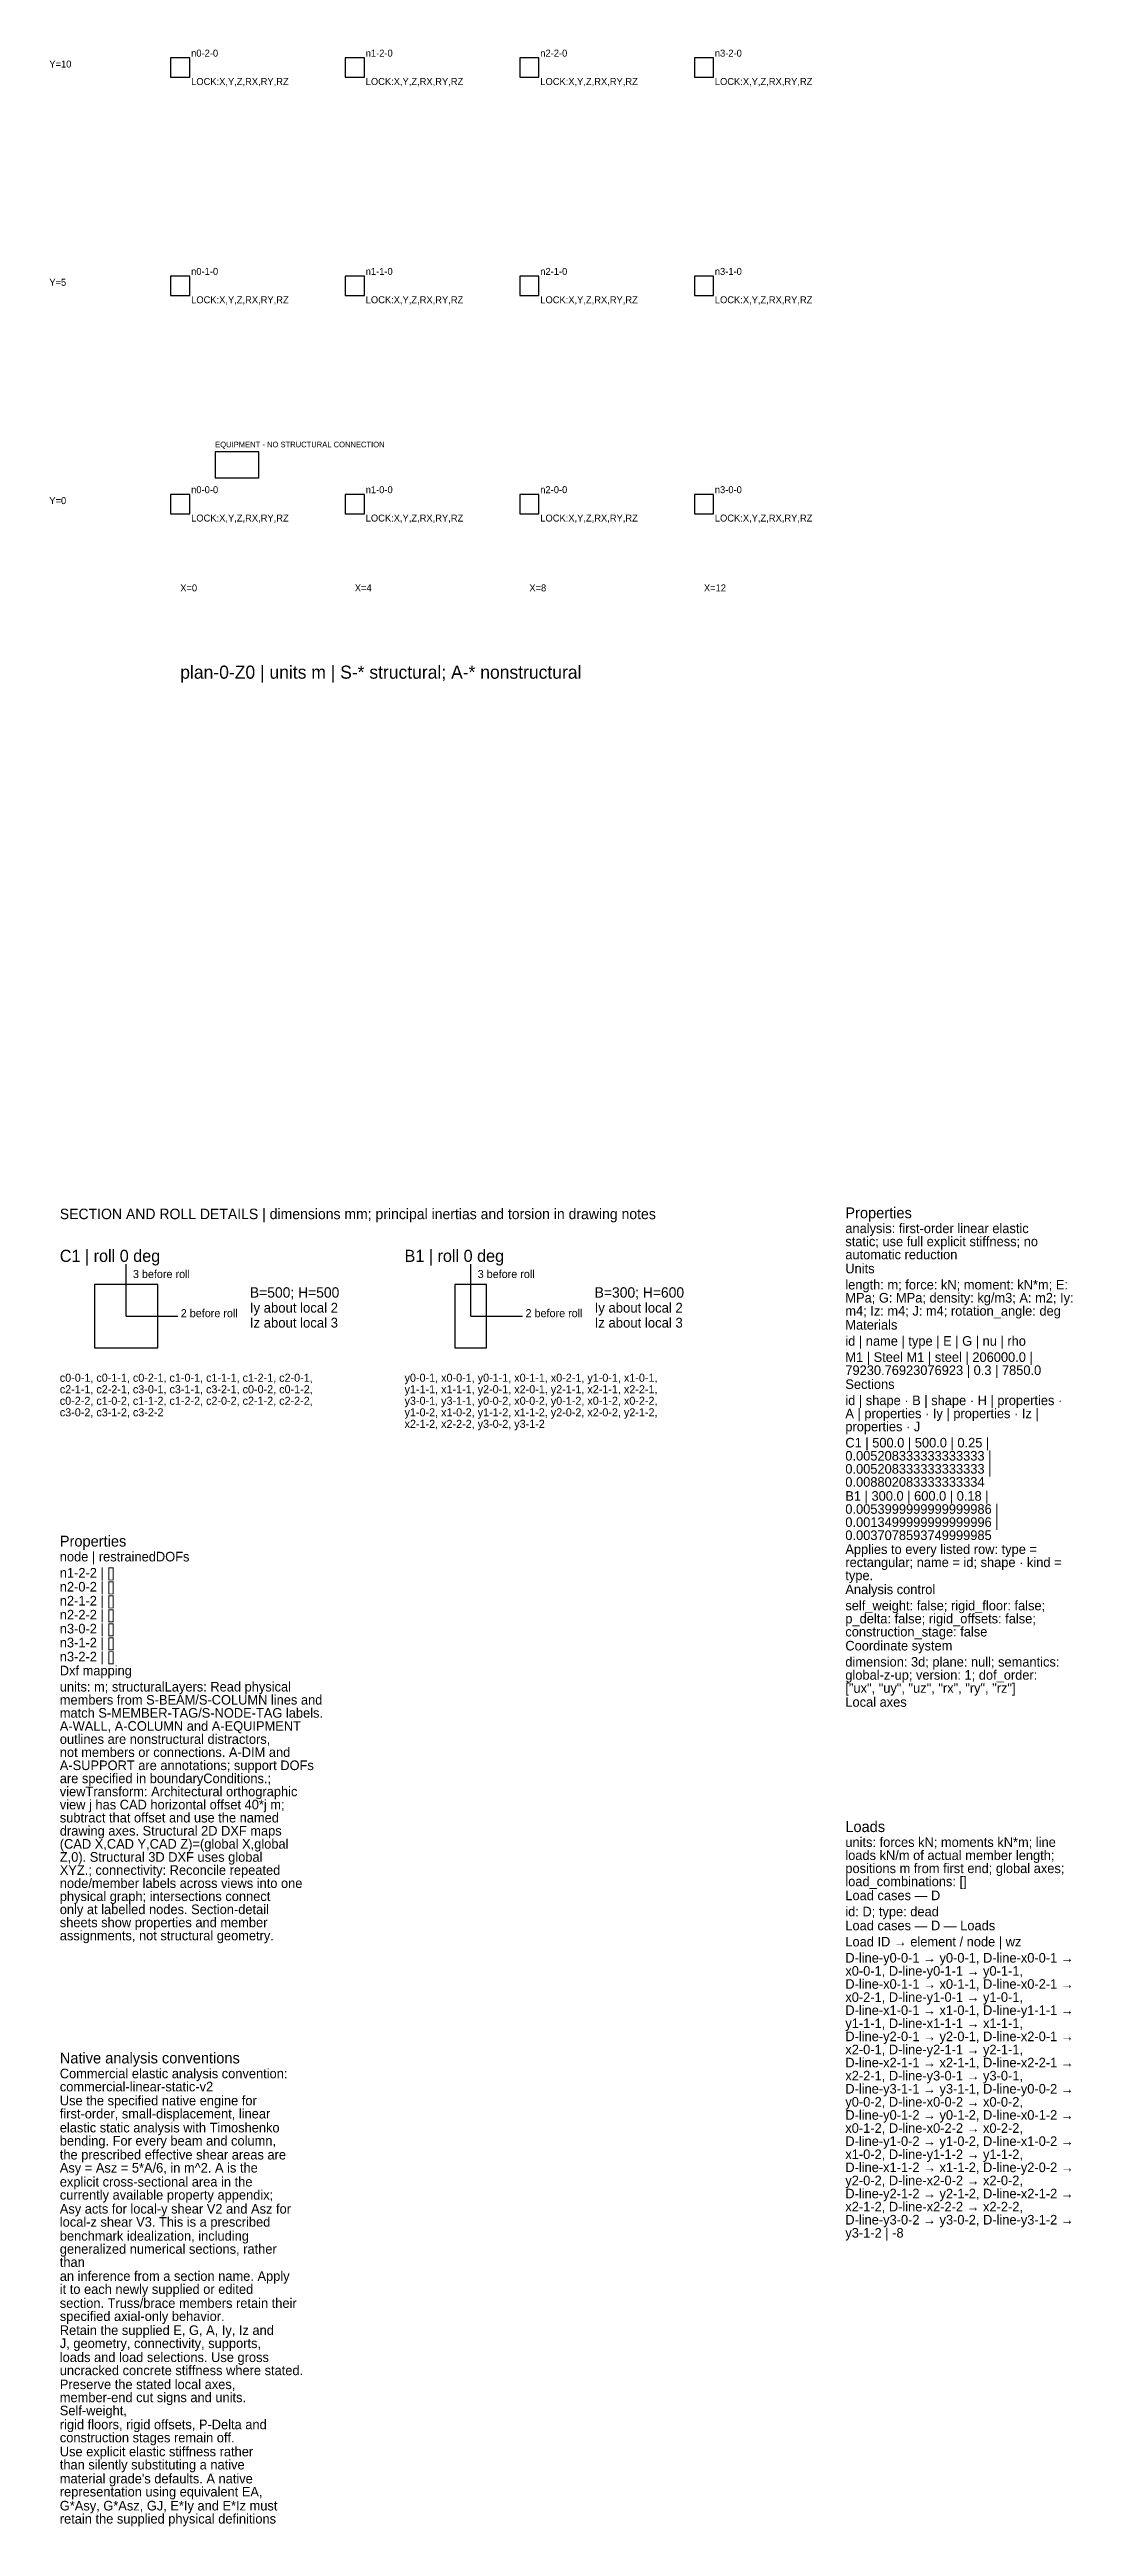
# Model space of a CAD drawing. Extents: x -3 to 372, y -46 to 10.
# Drawn here: x -3 to 20.4, y -46.3 to 10.4 of the extents above; entities that cross this region are included whole.
import ezdxf

# ---------------------------------------------------------------- set-up
doc = ezdxf.new("R2010")
doc.units = 0

msp = doc.modelspace()

# ---------------------------------------------------------------- texts
at = {"layer": 'A-CLEAN-NOTES'}
for s, height, p in [('Properties', 0.25, (15.24, -16.36)), ('static; use full explicit stiffness; no', 0.22, (15.24, -17)), ('analysis: first-order linear elastic', 0.22, (15.24, -16.7)), ('automatic reduction', 0.22, (15.24, -17.3)), ('Units', 0.22, (15.24, -17.62)), ('length: m; force: kN; moment: kN*m; E:', 0.22, (15.24, -17.99)), ('MPa; G: MPa; density: kg/m3; A: m2; Iy:', 0.22, (15.24, -18.29)), ('m4; Iz: m4; J: m4; rotation_angle: deg', 0.22, (15.24, -18.59)), ('Materials', 0.22, (15.24, -18.91)), ('id | name | type | E | G | nu | rho', 0.22, (15.24, -19.28)), ('79230.76923076923 | 0.3 | 7850.0', 0.22, (15.24, -19.95)), ('M1 | Steel M1 | steel | 206000.0 |', 0.22, (15.24, -19.65)), ('Sections', 0.22, (15.24, -20.27)), ('id | shape · B | shape · H | properties ·', 0.22, (15.24, -20.64)), ('A | properties · Iy | properties · Iz |', 0.22, (15.24, -20.94)), ('C1 | 500.0 | 500.0 | 0.25 |', 0.22, (15.24, -21.61)), ('properties · J', 0.22, (15.24, -21.24)), ('0.005208333333333333 |', 0.22, (15.24, -21.91)), ('0.005208333333333333 |', 0.22, (15.24, -22.21)), ('0.008802083333333334', 0.22, (15.24, -22.51)), ('B1 | 300.0 | 600.0 | 0.18 |', 0.22, (15.24, -22.83)), ('0.0053999999999999986 |', 0.22, (15.24, -23.13)), ('0.0013499999999999996 |', 0.22, (15.24, -23.43)), ('Properties', 0.25, (-2.76, -23.88)), ('Applies to every listed row: type =', 0.22, (15.24, -24.05)), ('0.0037078593749999985', 0.22, (15.24, -23.73)), ('node | restrainedDOFs', 0.22, (-2.76, -24.22)), ('n1-2-2 | []', 0.22, (-2.76, -24.59)), ('rectangular; name = id; shape · kind =', 0.22, (15.24, -24.35)), ('n2-0-2 | []', 0.22, (-2.76, -24.91)), ('Analysis control', 0.22, (15.24, -24.97)), ('type.', 0.22, (15.24, -24.65)), ('n2-1-2 | []', 0.22, (-2.76, -25.23)), ('n2-2-2 | []', 0.22, (-2.76, -25.55)), ('self_weight: false; rigid_floor: false;', 0.22, (15.24, -25.34)), ('p_delta: false; rigid_offsets: false;', 0.22, (15.24, -25.64)), ('n3-0-2 | []', 0.22, (-2.76, -25.87)), ('n3-1-2 | []', 0.22, (-2.76, -26.19)), ('construction_stage: false', 0.22, (15.24, -25.94)), ('Coordinate system', 0.22, (15.24, -26.26)), ('n3-2-2 | []', 0.22, (-2.76, -26.51)), ('Dxf mapping', 0.22, (-2.76, -26.83)), ('dimension: 3d; plane: null; semantics:', 0.22, (15.24, -26.63)), ('units: m; structuralLayers: Read physical', 0.22, (-2.76, -27.2)), ('global-z-up; version: 1; dof_order:', 0.22, (15.24, -26.93)), ('["ux", "uy", "uz", "rx", "ry", "rz"]', 0.22, (15.24, -27.23)), ('members from S-BEAM/S-COLUMN lines and', 0.22, (-2.76, -27.5)), ('match S-MEMBER-TAG/S-NODE-TAG labels.', 0.22, (-2.76, -27.8)), ('Local axes', 0.22, (15.24, -27.55)), ('A-WALL, A-COLUMN and A-EQUIPMENT', 0.22, (-2.76, -28.1)), ('outlines are nonstructural distractors,', 0.22, (-2.76, -28.4)), ('A-SUPPORT are annotations; support DOFs', 0.22, (-2.76, -29)), ('not members or connections. A-DIM and', 0.22, (-2.76, -28.7)), ('viewTransform: Architectural orthographic', 0.22, (-2.76, -29.6)), ('are specified in boundaryConditions.;', 0.22, (-2.76, -29.3)), ('view j has CAD horizontal offset 40*j m;', 0.22, (-2.76, -29.9)), ('subtract that offset and use the named', 0.22, (-2.76, -30.2)), ('drawing axes. Structural 2D DXF maps', 0.22, (-2.76, -30.5)), ('(CAD X,CAD Y,CAD Z)=(global X,global', 0.22, (-2.76, -30.8)), ('units: forces kN; moments kN*m; line', 0.22, (15.24, -30.76)), ('Loads', 0.25, (15.24, -30.42)), ('XYZ.; connectivity: Reconcile repeated', 0.22, (-2.76, -31.4)), ('Z,0). Structural 3D DXF uses global', 0.22, (-2.76, -31.1)), ('positions m from first end; global axes;', 0.22, (15.24, -31.36)), ('loads kN/m of actual member length;', 0.22, (15.24, -31.06)), ('physical graph; intersections connect', 0.22, (-2.76, -32)), ('node/member labels across views into one', 0.22, (-2.76, -31.7)), ('load_combinations: []', 0.22, (15.24, -31.66)), ('Load cases — D', 0.22, (15.24, -31.98)), ('only at labelled nodes. Section-detail', 0.22, (-2.76, -32.3)), ('id: D; type: dead', 0.22, (15.24, -32.35)), ('sheets show properties and member', 0.22, (-2.76, -32.6)), ('assignments, not structural geometry.', 0.22, (-2.76, -32.9)), ('Load cases — D — Loads', 0.22, (15.24, -32.67)), ('Load ID → element / node | wz', 0.22, (15.24, -33.04)), ('D-line-y0-0-1 → y0-0-1, D-line-x0-0-1 →', 0.22, (15.24, -33.41)), ('x0-0-1, D-line-y0-1-1 → y0-1-1,', 0.22, (15.24, -33.71)), ('D-line-x0-1-1 → x0-1-1, D-line-x0-2-1 →', 0.22, (15.24, -34.01)), ('x0-2-1, D-line-y1-0-1 → y1-0-1,', 0.22, (15.24, -34.31)), ('D-line-x1-0-1 → x1-0-1, D-line-y1-1-1 →', 0.22, (15.24, -34.61)), ('y1-1-1, D-line-x1-1-1 → x1-1-1,', 0.22, (15.24, -34.91)), ('D-line-y2-0-1 → y2-0-1, D-line-x2-0-1 →', 0.22, (15.24, -35.21)), ('Native analysis conventions', 0.25, (-2.76, -35.72)), ('x2-0-1, D-line-y2-1-1 → y2-1-1,', 0.22, (15.24, -35.51)), ('D-line-x2-1-1 → x2-1-1, D-line-x2-2-1 →', 0.22, (15.24, -35.81)), ('commercial-linear-static-v2', 0.22, (-2.76, -36.36)), ('Commercial elastic analysis convention:', 0.22, (-2.76, -36.06)), ('x2-2-1, D-line-y3-0-1 → y3-0-1,', 0.22, (15.24, -36.11)), ('D-line-y3-1-1 → y3-1-1, D-line-y0-0-2 →', 0.22, (15.24, -36.41)), ('first-order, small-displacement, linear', 0.22, (-2.76, -36.98)), ('Use the specified native engine for', 0.22, (-2.76, -36.68)), ('y0-0-2, D-line-x0-0-2 → x0-0-2,', 0.22, (15.24, -36.71)), ('D-line-y0-1-2 → y0-1-2, D-line-x0-1-2 →', 0.22, (15.24, -37.01)), ('elastic static analysis with Timoshenko', 0.22, (-2.76, -37.3)), ('bending. For every beam and column,', 0.22, (-2.76, -37.6)), ('x0-1-2, D-line-x0-2-2 → x0-2-2,', 0.22, (15.24, -37.31)), ('D-line-y1-0-2 → y1-0-2, D-line-x1-0-2 →', 0.22, (15.24, -37.61)), ('Asy = Asz = 5*A/6, in m^2. A is the', 0.22, (-2.76, -38.22)), ('the prescribed effective shear areas are', 0.22, (-2.76, -37.92)), ('x1-0-2, D-line-y1-1-2 → y1-1-2,', 0.22, (15.24, -37.91)), ('D-line-x1-1-2 → x1-1-2, D-line-y2-0-2 →', 0.22, (15.24, -38.21)), ('explicit cross-sectional area in the', 0.22, (-2.76, -38.54)), ('y2-0-2, D-line-x2-0-2 → x2-0-2,', 0.22, (15.24, -38.51)), ('D-line-y2-1-2 → y2-1-2, D-line-x2-1-2 →', 0.22, (15.24, -38.81)), ('Asy acts for local-y shear V2 and Asz for', 0.22, (-2.76, -39.16)), ('currently available property appendix;', 0.22, (-2.76, -38.84)), ('x2-1-2, D-line-x2-2-2 → x2-2-2,', 0.22, (15.24, -39.11)), ('benchmark idealization, including', 0.22, (-2.76, -39.78)), ('local-z shear V3. This is a prescribed', 0.22, (-2.76, -39.46)), ('y3-1-2 | -8', 0.22, (15.24, -39.71)), ('D-line-y3-0-2 → y3-0-2, D-line-y3-1-2 →', 0.22, (15.24, -39.41)), ('than', 0.22, (-2.76, -40.38)), ('generalized numerical sections, rather', 0.22, (-2.76, -40.08)), ('an inference from a section name. Apply', 0.22, (-2.76, -40.7)), ('it to each newly supplied or edited', 0.22, (-2.76, -41)), ('section. Truss/brace members retain their', 0.22, (-2.76, -41.32)), ('specified axial-only behavior.', 0.22, (-2.76, -41.62)), ('Retain the supplied E, G, A, Iy, Iz and', 0.22, (-2.76, -41.94)), ('J, geometry, connectivity, supports,', 0.22, (-2.76, -42.24)), ('loads and load selections. Use gross', 0.22, (-2.76, -42.56)), ('uncracked concrete stiffness where stated.', 0.22, (-2.76, -42.86)), ('Preserve the stated local axes,', 0.22, (-2.76, -43.18)), ('Self-weight,', 0.22, (-2.76, -43.78)), ('member-end cut signs and units.', 0.22, (-2.76, -43.48)), ('construction stages remain off.', 0.22, (-2.76, -44.4)), ('rigid floors, rigid offsets, P-Delta and', 0.22, (-2.76, -44.1)), ('than silently substituting a native', 0.22, (-2.76, -45.02)), ('Use explicit elastic stiffness rather', 0.22, (-2.76, -44.72)), ("material grade's defaults. A native", 0.22, (-2.76, -45.34)), ('G*Asy, G*Asz, GJ, E*Iy and E*Iz must', 0.22, (-2.76, -45.96)), ('representation using equivalent EA,', 0.22, (-2.76, -45.64)), ('retain the supplied physical definitions', 0.22, (-2.76, -46.26))]:
    msp.add_text(s, height=height, dxfattribs=at).set_placement(p)
at = {"layer": 'A-CLEAN-SECTION'}
for s, height, p in [('SECTION AND ROLL DETAILS | dimensions mm; principal inertias and torsion in drawing notes', 0.24, (-2.76, -16.38)), ('C1 | roll 0 deg', 0.2772, (-2.76, -17.359)), ('3 before roll', 0.1848, (-1.084, -17.729)), ('B1 | roll 0 deg', 0.2772, (5.14, -17.359)), ('3 before roll', 0.1848, (6.816, -17.729)), ('B=500; H=500', 0.2376, (1.596, -18.178)), ('B=300; H=600', 0.2376, (9.496, -18.178)), ('2 before roll', 0.1848, (0.012, -18.626)), ('Iy about local 2', 0.2244, (1.596, -18.521)), ('Iz about local 3', 0.2244, (1.596, -18.864)), ('2 before roll', 0.1848, (7.912, -18.626)), ('Iy about local 2', 0.2244, (9.496, -18.521)), ('Iz about local 3', 0.2244, (9.496, -18.864)), ('c0-0-1, c0-1-1, c0-2-1, c1-0-1, c1-1-1, c1-2-1, c2-0-1,', 0.1848, (-2.76, -20.105)), ('c2-1-1, c2-2-1, c3-0-1, c3-1-1, c3-2-1, c0-0-2, c0-1-2,', 0.1848, (-2.76, -20.369)), ('y0-0-1, x0-0-1, y0-1-1, x0-1-1, x0-2-1, y1-0-1, x1-0-1,', 0.1848, (5.14, -20.105)), ('y1-1-1, x1-1-1, y2-0-1, x2-0-1, y2-1-1, x2-1-1, x2-2-1,', 0.1848, (5.14, -20.369)), ('c0-2-2, c1-0-2, c1-1-2, c1-2-2, c2-0-2, c2-1-2, c2-2-2,', 0.1848, (-2.76, -20.633)), ('c3-0-2, c3-1-2, c3-2-2', 0.1848, (-2.76, -20.897)), ('y3-0-1, y3-1-1, y0-0-2, x0-0-2, y0-1-2, x0-1-2, x0-2-2,', 0.1848, (5.14, -20.633)), ('y1-0-2, x1-0-2, y1-1-2, x1-1-2, y2-0-2, x2-0-2, y2-1-2,', 0.1848, (5.14, -20.897)), ('x2-1-2, x2-2-2, y3-0-2, y3-1-2', 0.1848, (5.14, -21.161))]:
    msp.add_text(s, height=height, dxfattribs=at).set_placement(p)
at = {"layer": 'A-DIM'}
for s, p in [('Y=10', (-3, 10)), ('Y=5', (-3, 5)), ('Y=0', (-3, 0)), ('X=0', (0, -2)), ('X=4', (4, -2)), ('X=8', (8, -2)), ('X=12', (12, -2))]:
    msp.add_text(s, height=0.16, dxfattribs=at).set_placement(p)
at = {"layer": 'A-EQUIPMENT-TAG'}
msp.add_text('EQUIPMENT - NO STRUCTURAL CONNECTION', height=0.13, dxfattribs=at).set_placement((0.8, 1.3))
at = {"layer": 'A-SUPPORT'}
for p in [(0.25, 9.6), (4.25, 9.6), (8.25, 9.6), (12.25, 9.6), (0.25, 4.6), (4.25, 4.6), (8.25, 4.6), (12.25, 4.6), (0.25, -0.4), (4.25, -0.4), (8.25, -0.4), (12.25, -0.4)]:
    msp.add_text('LOCK:X,Y,Z,RX,RY,RZ', height=0.16, dxfattribs=at).set_placement(p)
at = {"layer": 'ANNOTATION'}
msp.add_text('plan-0-Z0 | units m | S-* structural; A-* nonstructural', height=0.3, dxfattribs=at).set_placement((0, -4))
at = {"layer": 'S-NODE-TAG'}
for s, p in [('n0-2-0', (0.25, 10.25)), ('n1-2-0', (4.25, 10.25)), ('n2-2-0', (8.25, 10.25)), ('n3-2-0', (12.25, 10.25)), ('n0-1-0', (0.25, 5.25)), ('n1-1-0', (4.25, 5.25)), ('n2-1-0', (8.25, 5.25)), ('n3-1-0', (12.25, 5.25)), ('n0-0-0', (0.25, 0.25)), ('n1-0-0', (4.25, 0.25)), ('n2-0-0', (8.25, 0.25)), ('n3-0-0', (12.25, 0.25))]:
    msp.add_text(s, height=0.16, dxfattribs=at).set_placement(p)

# ---------------------------------------------------------------- linework, layer by layer
at = {"layer": 'A-CLEAN-SECTION'}
for p, q in [((-1.242, -18.6), (-1.242, -17.412)), ((6.658, -18.6), (6.658, -17.412)), ((-0.516, -17.874), (-1.968, -17.874)), ((-1.968, -17.874), (-1.968, -19.326)), ((-0.516, -19.326), (-0.516, -17.874)), ((7.021, -17.874), (6.295, -17.874)), ((6.295, -17.874), (6.295, -19.326)), ((7.021, -19.326), (7.021, -17.874)), ((-1.242, -18.6), (-0.054, -18.6)), ((6.658, -18.6), (7.846, -18.6)), ((-1.968, -19.326), (-0.516, -19.326)), ((6.295, -19.326), (7.021, -19.326))]:
    msp.add_line(p, q, dxfattribs=at)
at = {"layer": 'A-COLUMN'}
for p, q in [((0.22, 10.22), (-0.22, 10.22)), ((-0.22, 10.22), (-0.22, 9.78)), ((0.22, 9.78), (0.22, 10.22)), ((4.22, 10.22), (3.78, 10.22)), ((3.78, 10.22), (3.78, 9.78)), ((4.22, 9.78), (4.22, 10.22)), ((8.22, 10.22), (7.78, 10.22)), ((7.78, 10.22), (7.78, 9.78)), ((8.22, 9.78), (8.22, 10.22)), ((12.22, 10.22), (11.78, 10.22)), ((11.78, 10.22), (11.78, 9.78)), ((12.22, 9.78), (12.22, 10.22)), ((-0.22, 9.78), (0.22, 9.78)), ((3.78, 9.78), (4.22, 9.78)), ((7.78, 9.78), (8.22, 9.78)), ((11.78, 9.78), (12.22, 9.78)), ((0.22, 5.22), (-0.22, 5.22)), ((-0.22, 5.22), (-0.22, 4.78)), ((0.22, 4.78), (0.22, 5.22)), ((4.22, 5.22), (3.78, 5.22)), ((3.78, 5.22), (3.78, 4.78)), ((4.22, 4.78), (4.22, 5.22)), ((8.22, 5.22), (7.78, 5.22)), ((7.78, 5.22), (7.78, 4.78)), ((8.22, 4.78), (8.22, 5.22)), ((12.22, 5.22), (11.78, 5.22)), ((11.78, 5.22), (11.78, 4.78)), ((12.22, 4.78), (12.22, 5.22)), ((-0.22, 4.78), (0.22, 4.78)), ((3.78, 4.78), (4.22, 4.78)), ((7.78, 4.78), (8.22, 4.78)), ((11.78, 4.78), (12.22, 4.78)), ((0.22, 0.22), (-0.22, 0.22)), ((-0.22, 0.22), (-0.22, -0.22)), ((0.22, -0.22), (0.22, 0.22)), ((4.22, 0.22), (3.78, 0.22)), ((3.78, 0.22), (3.78, -0.22)), ((4.22, -0.22), (4.22, 0.22)), ((8.22, 0.22), (7.78, 0.22)), ((7.78, 0.22), (7.78, -0.22)), ((8.22, -0.22), (8.22, 0.22)), ((12.22, 0.22), (11.78, 0.22)), ((11.78, 0.22), (11.78, -0.22)), ((12.22, -0.22), (12.22, 0.22)), ((-0.22, -0.22), (0.22, -0.22)), ((3.78, -0.22), (4.22, -0.22)), ((7.78, -0.22), (8.22, -0.22)), ((11.78, -0.22), (12.22, -0.22))]:
    msp.add_line(p, q, dxfattribs=at)
at = {"layer": 'A-EQUIPMENT'}
for p, q in [((1.8, 1.2), (0.8, 1.2)), ((0.8, 1.2), (0.8, 0.6)), ((1.8, 0.6), (1.8, 1.2)), ((0.8, 0.6), (1.8, 0.6))]:
    msp.add_line(p, q, dxfattribs=at)

msp.set_redraw_order([(e.dxf.handle, doc.entitydb.next_handle()) for e in msp.query("TEXT MTEXT ATTDEF DIMENSION ARC_DIMENSION")])  # texts and dimensions are drawn at this point

doc.saveas('drawing.dxf')
